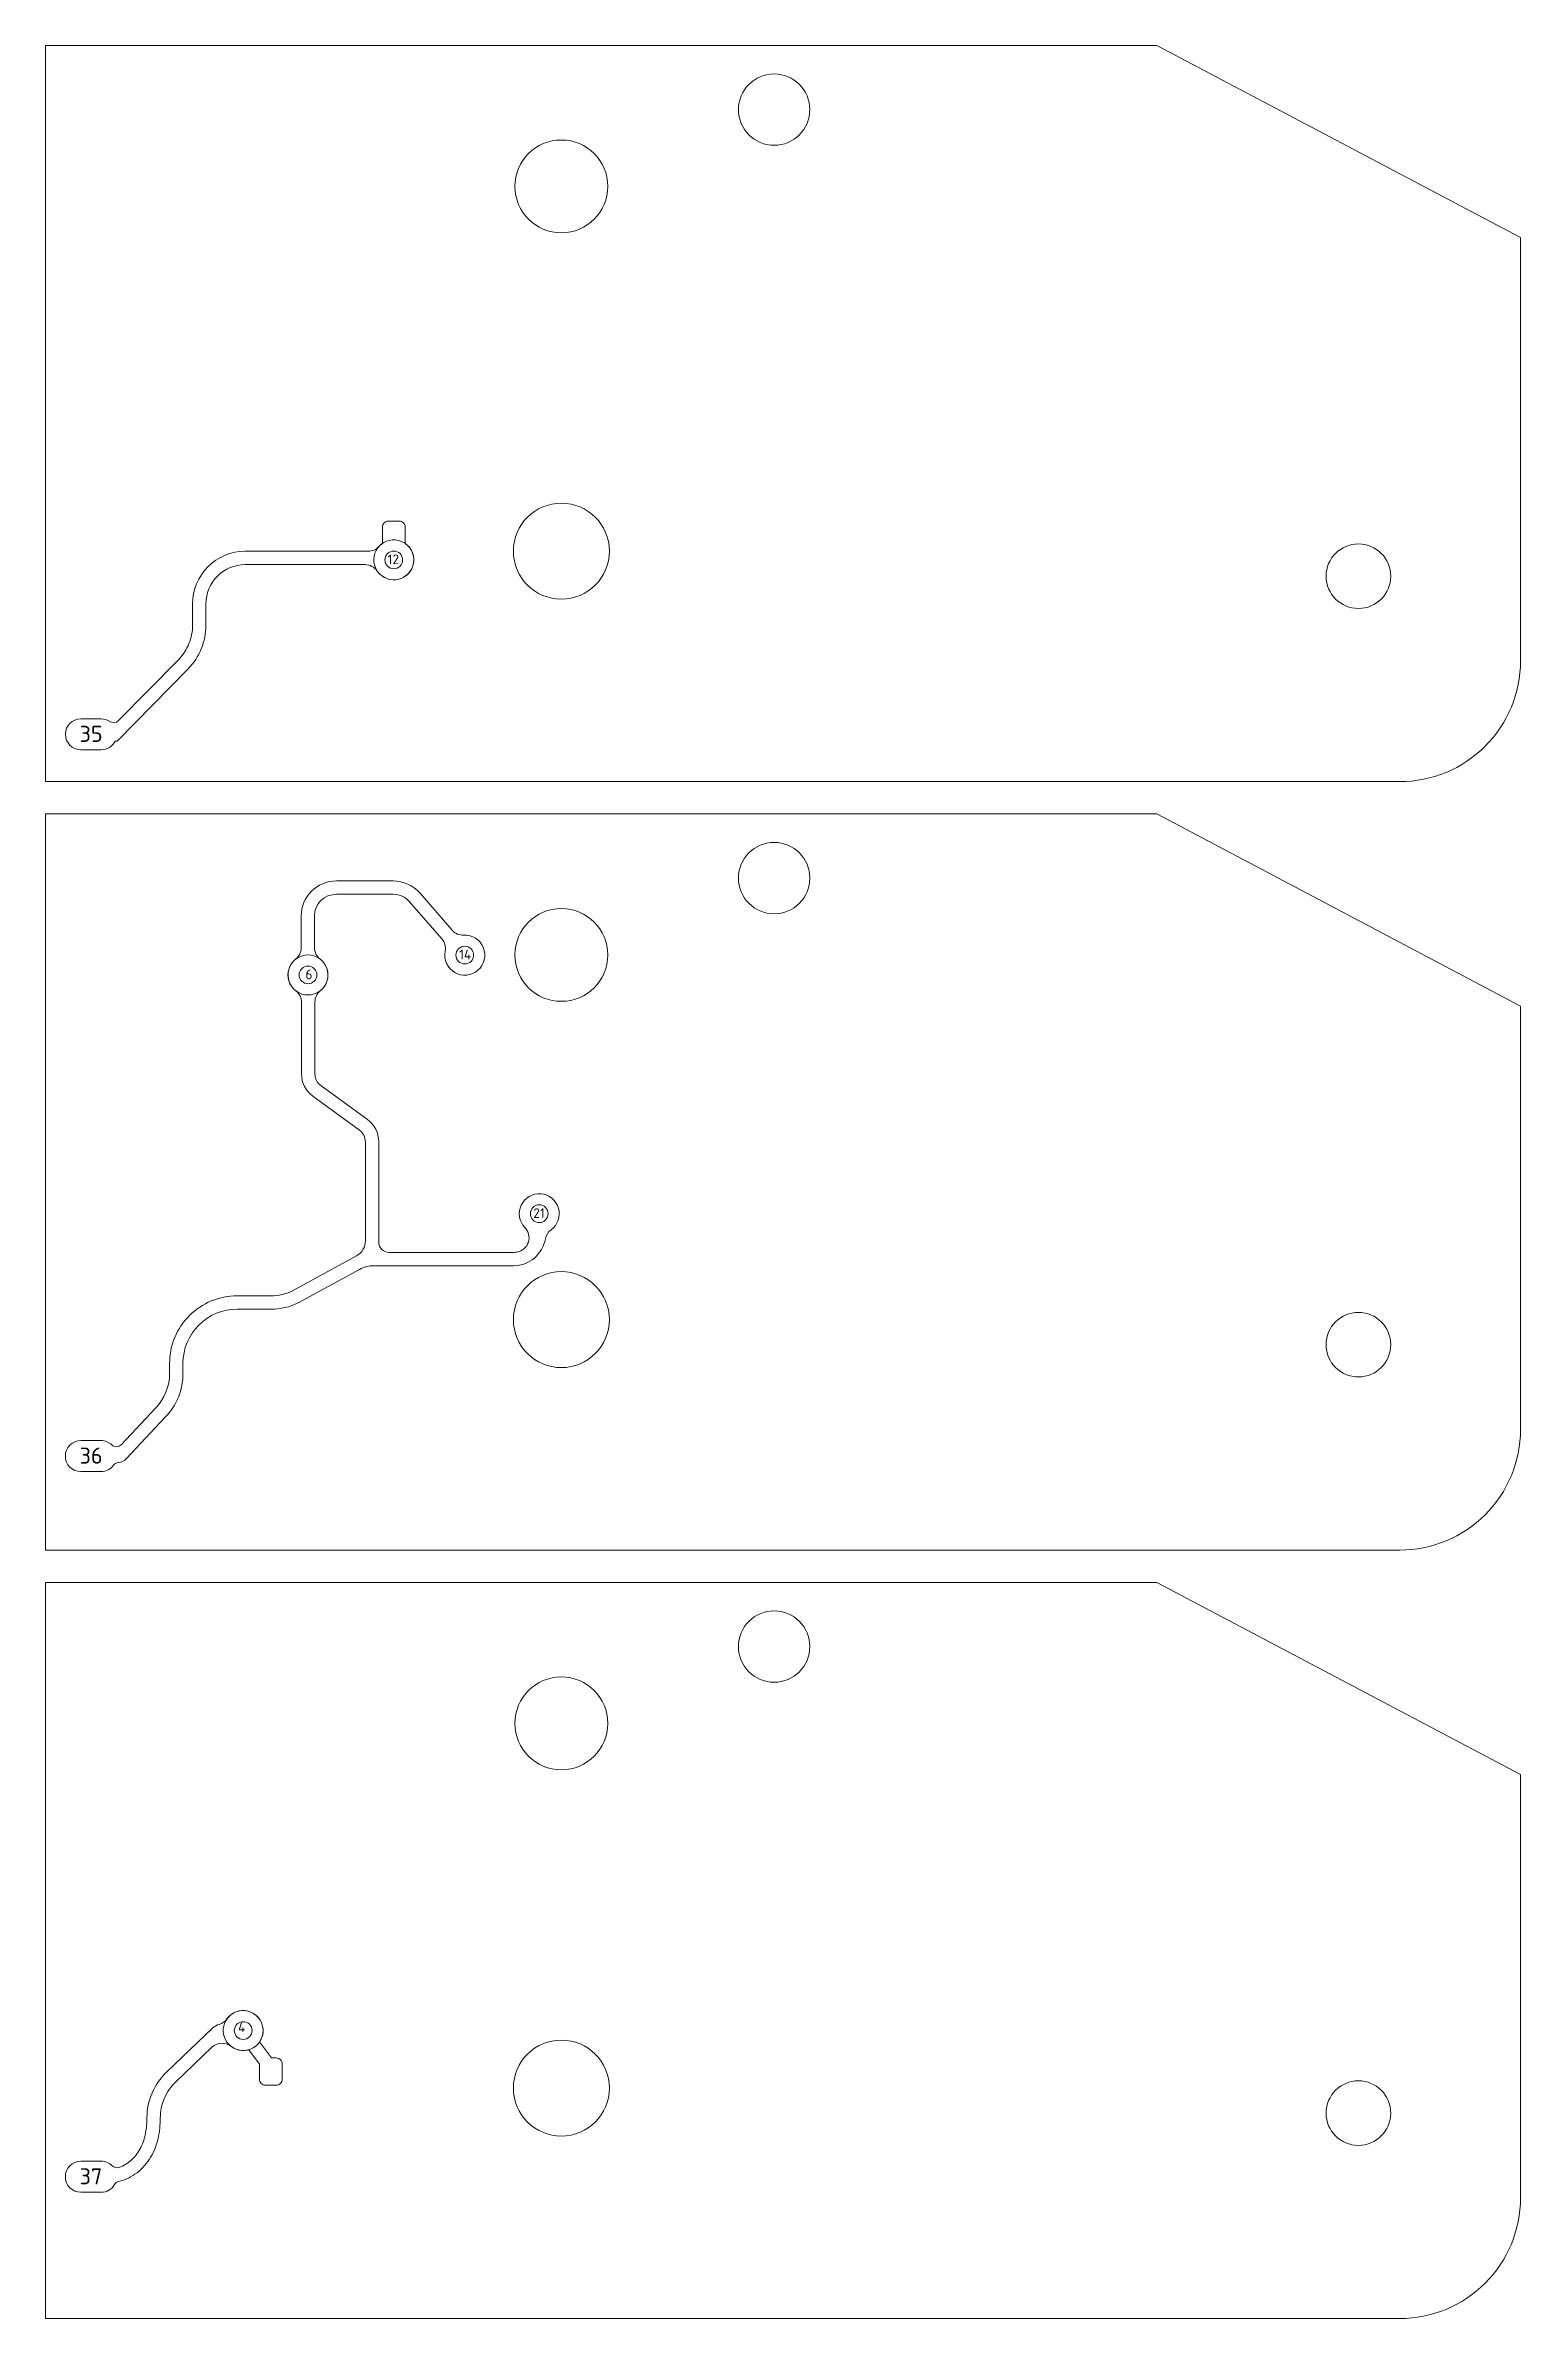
# Model space of a CAD drawing. Header units: millimetres. Extents: x 613 to 713, y -53 to 166.
# Drawn here: x 613.1 to 658.8, y 96.1 to 166.4 of the extents above; entities that cross this region are included whole.
import ezdxf

# ---------------------------------------------------------------- set-up
doc = ezdxf.new("R2010")
doc.units = ezdxf.units.MM
for name, color, linetype, lineweight in [('DXF_1_BOARD', 6, 'Continuous', 0), ('DXF_2_RUTE_TOP', 1, 'Continuous', 0), ('DXF_3_RUTE BOTTOM', 5, 'Continuous', 0), ('DXF_4_PIN_NR', 7, 'Continuous', 0), ('DXF_HOLE', 6, 'Continuous', 0)]:
    doc.layers.add(name, color=color, linetype=linetype, lineweight=lineweight)
doc.styles.add('Default', font='')
doc.styles.get('Default').set_extended_font_data('ISOCPEUR')

msp = doc.modelspace()

# ---------------------------------------------------------------- texts
at = {"layer": 'DXF_4_PIN_NR', "attachment_point": 1, "style": 'Default'}
for s, insert, char_height, width in [('12', (623.729, 150.704), 0.3, 1.26182), ('35', (614.205, 145.404), 0.4979, 2.29319), ('6', (621.188, 137.865), 0.3, 0.96), ('14', (625.939, 138.48), 0.3, 1.32364), ('21', (628.233, 130.482), 0.3, 1.26182), ('36', (614.205, 123.081), 0.4979, 2.29319), ('4', (619.106, 105.299), 0.3, 1.02182), ('37', (614.205, 100.79), 0.4979, 2.29319)]:
    msp.add_mtext(s, dxfattribs=dict(at, insert=insert, char_height=char_height, width=width))

# ---------------------------------------------------------------- linework, layer by layer
at = {"layer": 'DXF_1_BOARD'}
for points in [[(655.031, 143.679, 0.414214), (658.763, 147.411), (658.763, 160.503), (647.518, 166.447), (613.149, 166.447), (613.149, 143.679)], [(655.031, 119.911, 0.414214), (658.763, 123.642), (658.763, 136.734), (647.518, 142.679), (613.149, 142.679), (613.149, 119.911)], [(655.031, 96.142, 0.414214), (658.763, 99.874), (658.763, 112.966), (647.518, 118.911), (613.149, 118.911), (613.149, 96.142)]]:
    msp.add_lwpolyline(points, format="xyb", close=True, dxfattribs=at)
at = {"layer": 'DXF_2_RUTE_TOP'}
for points in [[(623.571, 151.047), (623.568, 151.082), (623.568, 151.549, -0.414214), (623.754, 151.735), (624.086, 151.735, -0.414214), (624.272, 151.549), (624.272, 151.082), (624.269, 151.047, -3.236673)], [(621.643, 138.187, -2.91009), (620.884, 138.182, 0.229481), (621.055, 138.536), (621.055, 139.522, -0.412389), (622.146, 140.607), (623.902, 140.607, -0.216973), (624.721, 140.234), (625.722, 139.083, 0.230455), (626.085, 138.929, -2.910151), (625.51, 138.432, 0.231944), (625.408, 138.815), (624.409, 139.963, 0.216973), (623.902, 140.194), (622.146, 140.194, 0.412386), (621.468, 139.521), (621.468, 138.544, 0.232911)], [(619.276, 104.432, -4.165827), (619.77, 104.697), (620.134, 104.201), (620.282, 104.201, -0.414214), (620.468, 104.015), (620.468, 103.547, -0.414214), (620.282, 103.361), (619.95, 103.361, -0.414214), (619.764, 103.547), (619.764, 104.006), (619.435, 104.457, -0.065368)]]:
    msp.add_lwpolyline(points, format="xyb", close=True, dxfattribs=at)
at = {"layer": 'DXF_3_RUTE BOTTOM'}
for points in [[(615.398, 145.56), (617.268, 147.454, 0.096518), (617.586, 147.945, 0.096186), (617.698, 148.519), (617.698, 149.177, -0.414214), (619.323, 150.802), (623.127, 150.802, 0.21213), (623.461, 150.951, -2.900932), (623.408, 150.191, 0.249392), (623.034, 150.389), (619.323, 150.389, 0.414214), (618.111, 149.177), (618.111, 148.519, -0.096484), (617.968, 147.789, -0.096223), (617.563, 147.166), (615.362, 144.934), (615.303, 144.934, -0.289064), (614.87, 144.662), (614.243, 144.662, -1), (614.243, 145.62), (614.87, 145.62, -0.152224), (615.142, 145.535, 0.364032)], [(615.256, 122.535, -0.111843), (615.086, 122.391, -0.120294), (614.87, 122.338), (614.243, 122.338, -1), (614.243, 123.297), (614.87, 123.297, -0.194573), (615.203, 123.162, 0.418773), (615.488, 123.169), (616.552, 124.304, 0.195597), (616.988, 125.375), (616.988, 125.686, -0.414214), (619.076, 127.774), (620.117, 127.774, 0.112831), (620.783, 127.927), (622.769, 129.013, 0.274127), (623.041, 129.471), (623.041, 132.54, 0.239716), (622.858, 132.898), (621.42, 133.946, -0.239716), (621.068, 134.638), (621.068, 136.849, 0.233667), (620.891, 137.207, -2.910002), (621.651, 137.214, 0.228718), (621.481, 136.861), (621.481, 134.638, 0.239716), (621.663, 134.28), (623.102, 133.232, -0.239716), (623.454, 132.54), (623.454, 129.435, 0.414214), (623.77, 129.119), (627.634, 129.119), (627.686, 129.121), (627.737, 129.129, 0.596792), (627.975, 129.884, -2.673934), (628.783, 129.816, 0.190599), (628.607, 129.536, -0.168427), (628.268, 128.943, -0.18127), (627.634, 128.706), (623.311, 128.706, 0.125798), (622.856, 128.59), (621.912, 128.074), (620.968, 127.557, -0.11365), (620.117, 127.361), (619.076, 127.361, 0.414214), (617.401, 125.686), (617.401, 125.375, -0.195328), (616.849, 124.018), (615.653, 122.741, -0.180649), (615.395, 122.614, 0.208341)], [(615.285, 100.288, -0.267377), (614.87, 100.049), (614.243, 100.049, -1), (614.243, 101.008), (614.87, 101.008, -0.201736), (615.213, 100.864, 0.290786), (615.421, 100.815, 0.106695), (615.819, 101.057, 0.08662), (616.098, 101.435, 0.072084), (616.245, 101.878, 0.044153), (616.286, 102.347, -0.101783), (616.445, 103.115, -0.101927), (616.893, 103.759), (618.325, 105.131, -0.124214), (618.516, 105.24, 0.17087), (618.761, 105.411, -2.478863), (618.884, 104.562, 0.372185), (618.296, 104.532), (617.178, 103.46, 0.101763), (616.824, 102.953, 0.101946), (616.699, 102.347, -0.054142), (616.631, 101.715, -0.08034), (616.399, 101.129, -0.092685), (615.98, 100.653, -0.109869), (615.413, 100.383, 0.20758)]]:
    msp.add_lwpolyline(points, format="xyb", close=True, dxfattribs=at)
at = {"layer": 'DXF_HOLE'}
for centre, radius in [((635.682, 164.462), 1.103), ((623.92, 150.536), 0.274), ((653.75, 150.032), 0.999), ((635.682, 140.694), 1.103), ((626.116, 138.312), 0.274), ((621.267, 137.698), 0.274), ((628.418, 130.315), 0.274), ((653.75, 126.264), 0.999), ((635.682, 116.926), 1.103), ((619.263, 105.05), 0.274), ((653.75, 102.496), 0.999)]:
    msp.add_circle(centre, radius, dxfattribs=at)
at = {"layer": 'DXF_HOLE', "extrusion": (0, 0, -1)}
for centre, radius in [((-629.102, 162.087), 1.436), ((-629.102, 150.806), 1.484), ((-629.102, 138.319), 1.436), ((-629.102, 127.038), 1.484), ((-629.102, 114.551), 1.436), ((-629.102, 103.27), 1.484)]:
    msp.add_circle(centre, radius, dxfattribs=at)

msp.set_redraw_order([(e.dxf.handle, doc.entitydb.next_handle()) for e in msp.query("TEXT MTEXT ATTDEF DIMENSION ARC_DIMENSION")])  # texts and dimensions are drawn at this point

doc.saveas('drawing.dxf')
